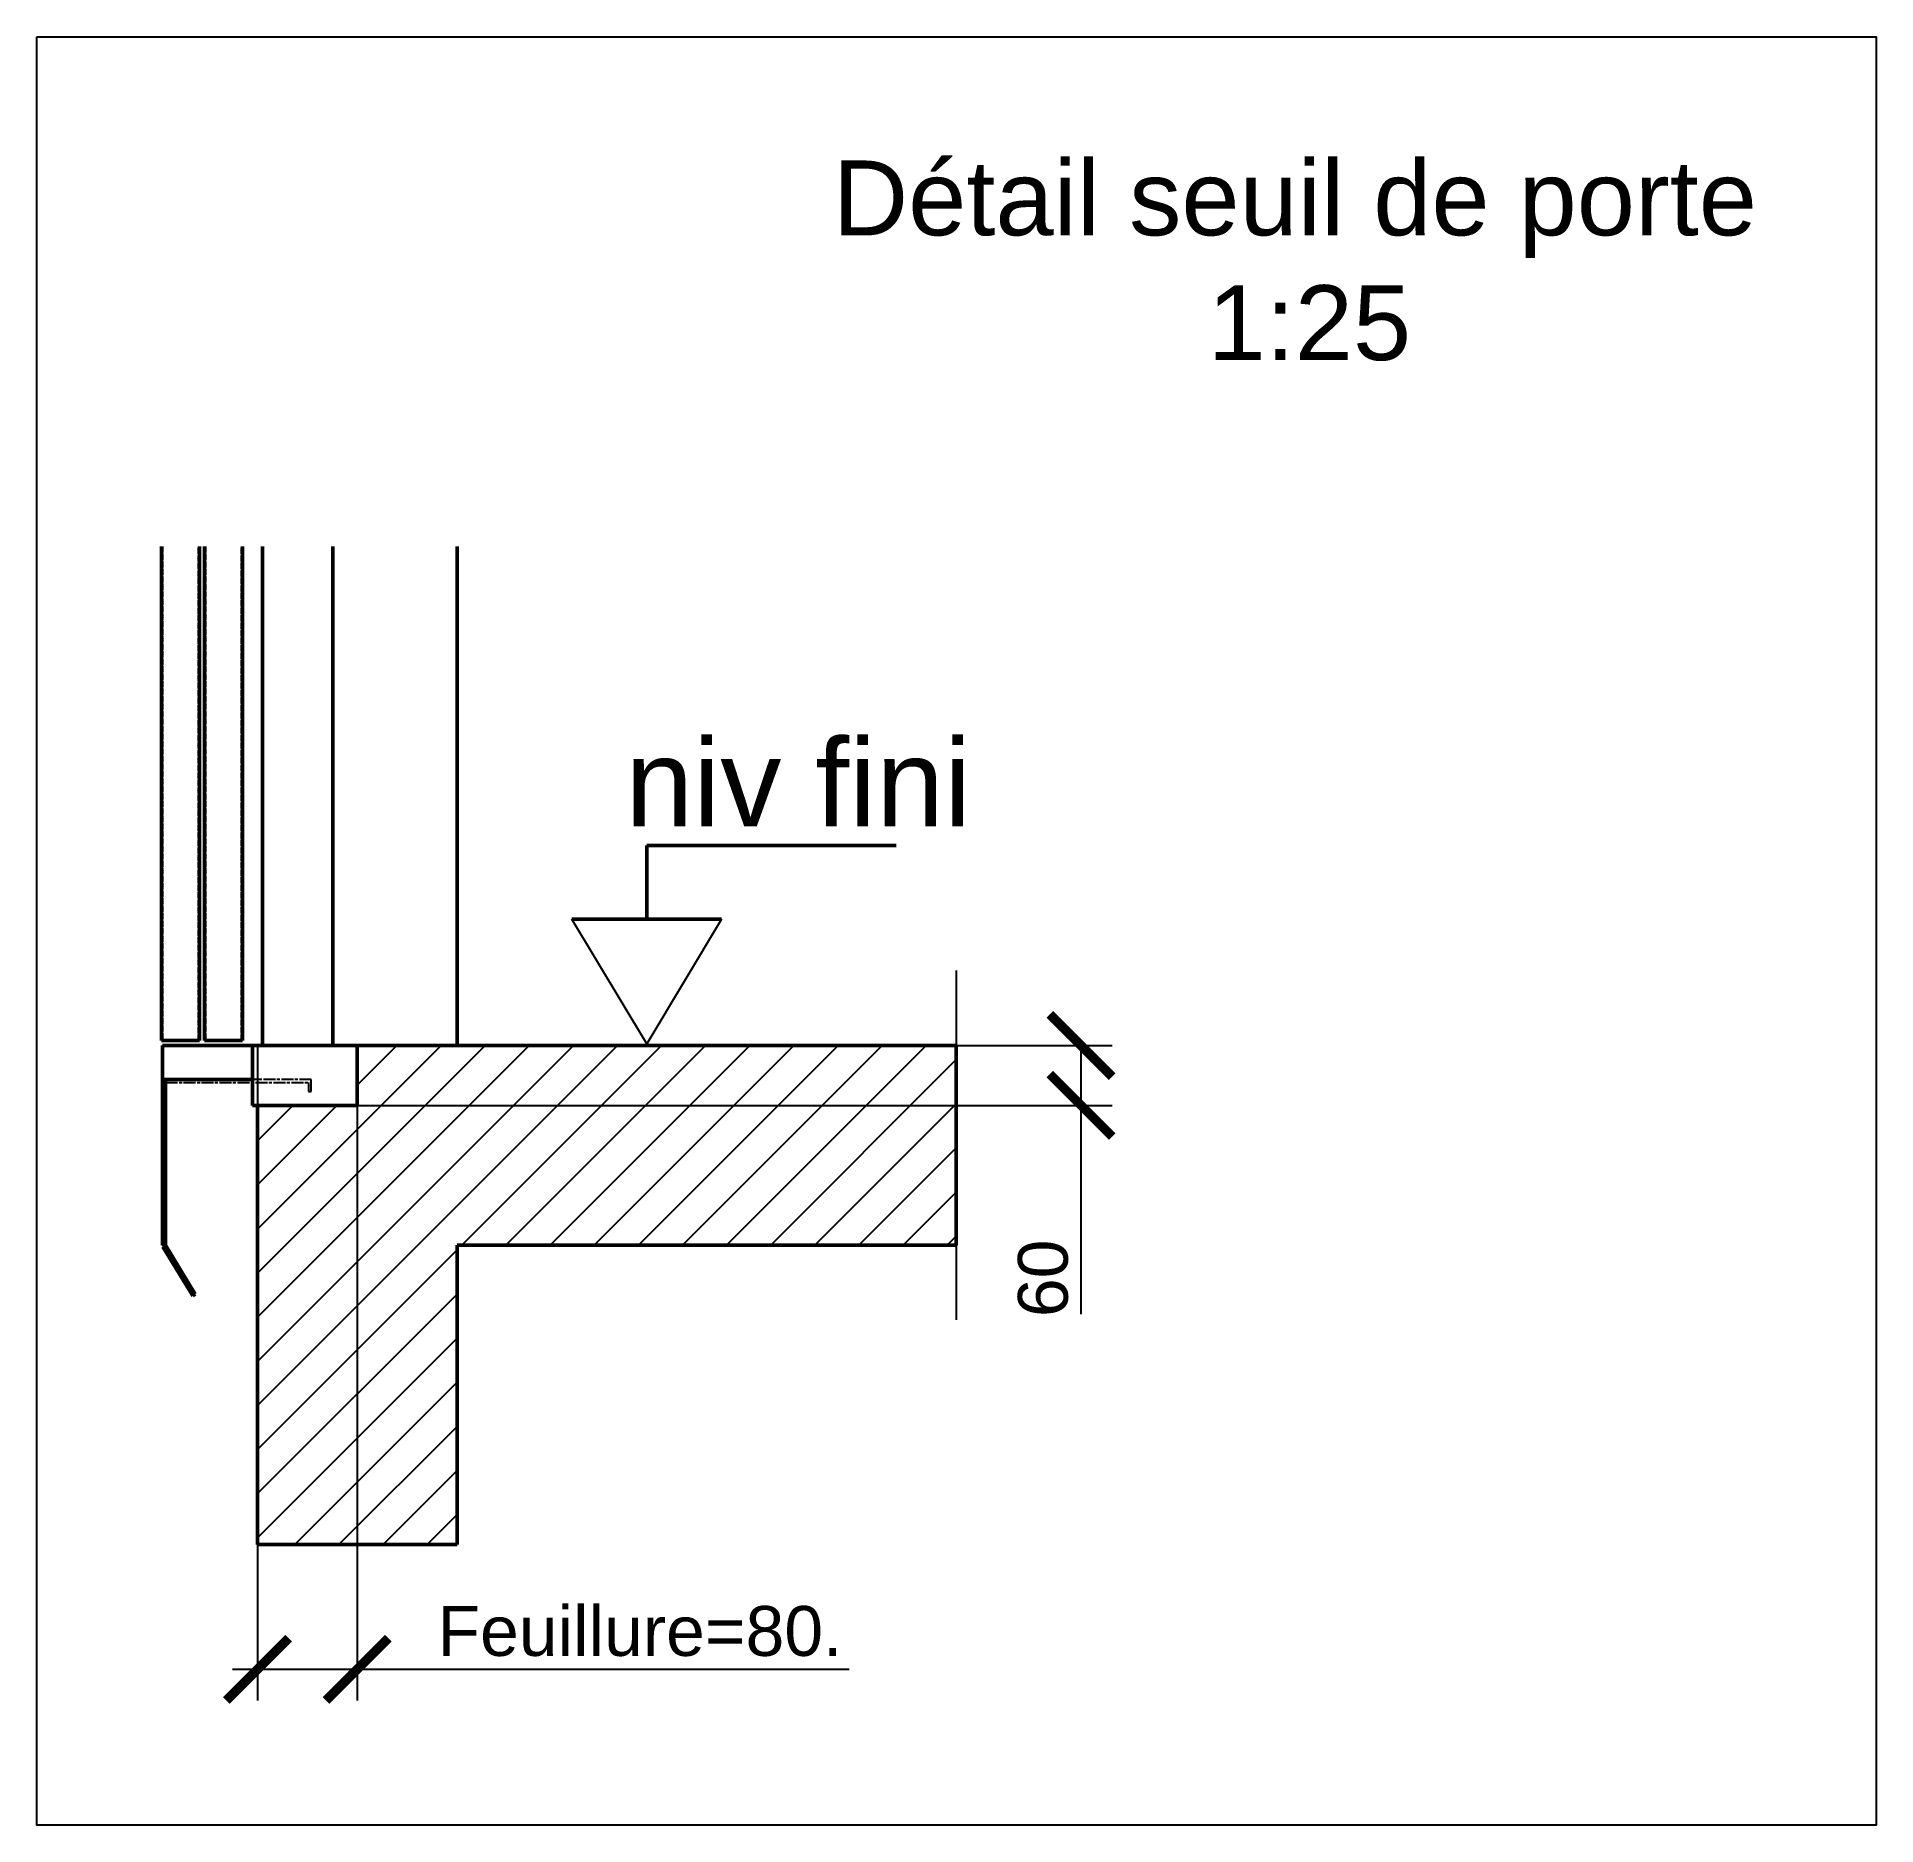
# Model space of a CAD drawing. Header units: millimetres. Extents: x -1795 to 75982, y -13206 to 25154.
# Drawn here: x 3926 to 5769, y -125 to 1667 of the extents above; entities that cross this region are included whole.
import ezdxf
from ezdxf.enums import TextEntityAlignment as Align

# ---------------------------------------------------------------- set-up
doc = ezdxf.new("R2010")
doc.units = ezdxf.units.MM
doc.linetypes.add('AM_ISO02W050', pattern=[7.5, 6, -1.5])
doc.linetypes.add('AM_ISO08W050', pattern=[18, 12, -1.5, 3, -1.5])
for name, color, linetype, lineweight in [('AM_0', 7, 'Continuous', 50), ('AM_5', 3, 'Continuous', 25), ('LDCar-AM_0', 7, 'Continuous', 50), ('LDCar-AM_3', 6, 'AM_ISO02W050', 25), ('LDCar-AM_6', 2, 'Continuous', 35), ('LDCar-AM_7', 4, 'AM_ISO08W050', 25), ('LDShaft-AM_0', 7, 'Continuous', 50), ('LDShaft-AM_4', 3, 'Continuous', 25), ('LDShaft-AM_5', 3, 'Continuous', 25), ('LDShaft-AM_6', 2, 'Continuous', 35), ('LDShaft-AM_8', 1, 'Continuous', 25)]:
    doc.layers.add(name, color=color, linetype=linetype, lineweight=lineweight)
doc.layers.add('AM_VIEWS', color=1, linetype='Continuous', lineweight=25, plot=False)
doc.styles.add('LD', font='ARIALUNI.TTF')
doc.dimstyles.new('LIFT', dxfattribs={"dimtxt": 2.5, "dimasz": 2.5, "dimexe": 1.25, "dimexo": 0, "dimgap": 0.5, "dimtad": 1, "dimdec": 0, "dimzin": 1, "dimdsep": 46, "dimtxsty": 'LD', "dimblk": 'ARCHTICK', "dimcen": 0, "dimdle": 1, "dimclrd": 3, "dimclre": 3, "dimclrt": 4, "dimadec": 0, "dimazin": 0, "dimtp": 0.1, "dimtm": 0.1, "dimtfac": 0.71, "dimtdec": 0, "dimtix": 1, "dimtmove": 0, "dimatfit": 3, "dimfxl": 1, "dimtolj": 1, "dimarcsym": 0})

msp = doc.modelspace()

# ---------------------------------------------------------------- texts
at = {"layer": 'LDCar-AM_0', "style": 'LD'}
msp.add_text('niv fini', height=87.5, dxfattribs=at).set_placement((4862.5, 875.9), align=Align.RIGHT)
at = {"layer": 'LDShaft-AM_0', "insert": (5186.7, 1341.8), "char_height": 75, "attachment_point": 8, "style": 'LD'}
msp.add_mtext('\\fArial|b0|i0|u0;\\C256;Détail seuil de porte\\P 1:25', dxfattribs=at)

# ---------------------------------------------------------------- blocks, each defined once
blk = doc.blocks.new('LD_20150423131208_00000000')
at = {"layer": 'LDShaft-AM_0'}
for p, q in [((2000, 1100), (2000, 1600)), ((1900, 1099.9999), (1900, 1040)), ((2000, 1099.9999), (1900, 1099.9999)), ((2500, 1099.9999), (2000, 1099.9999)), ((2500, 899.9999), (2500, 1099.9999)), ((1820, 1040), (1800, 1040)), ((1800, 1040), (1800, 600)), ((1900, 1040), (1820, 1040)), ((2000, 600), (2000, 899.9999)), ((2000, 899.9999), (2500, 899.9999)), ((1800, 600), (1820, 600)), ((1820, 600), (2000, 600))]:
    blk.add_line(p, q, dxfattribs=at)
blk = doc.blocks.new('LD_20150423131208_00000001')
at = {"layer": 'LDShaft-AM_4'}
blk.add_line((700, 75), (700, -275.0001), dxfattribs=at)
blk = doc.blocks.new('LD_20150423131208_00000002')
at = {"layer": 'LDShaft-AM_0'}
for p, q in [((-50, 500), (-50, 0)), ((20.5, 0), (20.5, 500)), ((-50, 0), (20.5, 0))]:
    blk.add_line(p, q, dxfattribs=at)
blk = doc.blocks.new('LD_20150423131208_00000003')
at = {"layer": 'LDShaft-AM_0'}
for p, q in [((700, 0), (-5, 0)), ((-5, 0), (-5, -60)), ((-5, -60), (100, -60))]:
    blk.add_line(p, q, dxfattribs=at)
blk = doc.blocks.new('_ArchTick')
at = {"color": 0, "linetype": 'ByBlock', "const_width": 0.15}
blk.add_lwpolyline([(-0.5, -0.5), (0.5, 0.5)], dxfattribs=at)
blk = doc.blocks.new('*D121')
at = {"layer": 'AM_5', "color": 3, "lineweight": -2, "transparency": 16777216}
for p, q in [((4147.5, 656.2), (4147.5, 0)), ((4247.5, 656.2), (4247.5, 0)), ((4122.5, 31.2), (4247.5, 31.2)), ((4247.5, 31.2), (4740.2, 31.2))]:
    blk.add_line(p, q, dxfattribs=at)
at = {"layer": 'Defpoints', "color": 0, "transparency": 16777216}
for p in [(4147.5, 656.2), (4247.5, 656.2), (4247.5, 31.2)]:
    blk.add_point(p, dxfattribs=at)
at = {"layer": 'AM_5', "color": 3, "lineweight": -2, "transparency": 16777216, "xscale": 62.5, "yscale": 62.5, "zscale": 62.5, "rotation": 180}
blk.add_blockref('_ArchTick', (4147.5, 31.2), dxfattribs=at)
at = {"layer": 'AM_5', "color": 3, "lineweight": -2, "transparency": 16777216, "xscale": 62.5, "yscale": 62.5, "zscale": 62.5}
blk.add_blockref('_ArchTick', (4247.5, 31.2), dxfattribs=at)
at = {"layer": 'AM_5', "color": 4, "transparency": 16777216, "insert": (4530.7, 69.3), "char_height": 50, "attachment_point": 5, "style": 'LD'}
blk.add_mtext('\\A1;Feuillure=80.', dxfattribs=at)
blk = doc.blocks.new('LD_20150423131208_00000004')
at = {"layer": 'LDCar-AM_0'}
for p, q in [((-151, 500), (-151, 5)), ((-113, 5), (-113, 500)), ((-108, 500), (-108, 5)), ((-70, 5), (-70, 500)), ((-151, 5), (-113, 5)), ((-60, 0), (-150, 0)), ((-150, 0), (-150, -34)), ((-108, 5), (-70, 5)), ((-60, -34), (-60, 0)), ((-147, -34), (-150, -34)), ((-150, -34), (-150, -200)), ((-150, -34), (-60, -34)), ((-147, -200), (-147, -34)), ((-150, -200), (-147, -200)), ((-147.2, -200.2), (-149.8, -201.8)), ((-149.8, -201.8), (-119.8, -250.8)), ((-117.2, -249.2), (-147.2, -200.2)), ((-119.8, -250.8), (-117.2, -249.2))]:
    blk.add_line(p, q, dxfattribs=at)
at = {"layer": 'LDCar-AM_3'}
for p, q in [((-151, 500), (-151, 5)), ((-150, 500), (-150, 5)), ((-150, 5), (-150, 500)), ((-114, 500), (-114, 5)), ((-114, 5), (-114, 500)), ((-113, 5), (-113, 500)), ((-108, 500), (-108, 5)), ((-107, 500), (-107, 5)), ((-107, 5), (-107, 500)), ((-71, 500), (-71, 5)), ((-71, 5), (-71, 500)), ((-70, 5), (-70, 500)), ((-151, 5), (-150, 5)), ((-150, 5), (-114, 5)), ((-114, 5), (-113, 5)), ((-108, 5), (-107, 5)), ((-107, 5), (-71, 5)), ((-71, 5), (-70, 5))]:
    blk.add_line(p, q, dxfattribs=at)
at = {"layer": 'LDCar-AM_7'}
for p, q in [((-147, -34), (-147, -37)), ((-1, -34), (-147, -34)), ((-1, -46), (-1, -34)), ((-147, -37), (-4, -37)), ((-4, -37), (-4, -46)), ((-4, -46), (-1, -46))]:
    blk.add_line(p, q, dxfattribs=at)
blk = doc.blocks.new('*D123')
at = {"layer": 'LDShaft-AM_5', "color": 3, "transparency": 16777216}
for p, q in [((4202.5, 656.2), (5003.7, 656.2)), ((4972.5, 656.2), (4972.5, 596.2)), ((4202.5, 596.2), (5003.7, 596.2)), ((4972.5, 596.2), (4972.5, 387.1))]:
    blk.add_line(p, q, dxfattribs=at)
for p in [(4202.7, 656.2), (4202.7, 596.2)]:
    blk.add_point(p, dxfattribs=at)
at = {"layer": 'LDShaft-AM_5', "color": 3, "transparency": 16777216, "xscale": 62.5, "yscale": 62.5, "zscale": 62.5}
for p, rotation in [((4972.5, 656.2), 270), ((4972.5, 596.2), 90)]:
    blk.add_blockref('_ArchTick', p, dxfattribs=dict(at, rotation=rotation))
at = {"layer": 'LDShaft-AM_5', "color": 4, "transparency": 16777216, "insert": (4960, 422.9), "char_height": 50, "attachment_point": 8, "rotation": 90, "style": 'LD'}
blk.add_mtext('60', dxfattribs=at)
blk = doc.blocks.new('LD_20150423131208_00000005')
at = {"layer": 'LDShaft-AM_8'}
for p, q in [((1800, 739.3), (2160.7, 1100)), ((1800, 783.5), (2116.5, 1100)), ((1800, 827.7), (2072.3, 1100)), ((1800, 871.9), (2028.1, 1100)), ((1800, 916.1), (1983.9, 1100)), ((1900, 1060.3), (1939.7, 1100)), ((2004.9, 900), (2204.9, 1100)), ((2049, 900), (2249, 1100)), ((2093.2, 900), (2293.2, 1100)), ((2137.4, 900), (2337.4, 1100)), ((2181.6, 900), (2381.6, 1100)), ((2225.8, 900), (2425.8, 1100)), ((2270, 900), (2470, 1100)), ((2314.2, 900), (2500, 1085.8)), ((1800, 960.3), (1879.7, 1040)), ((1800, 1004.5), (1835.5, 1040)), ((2358.4, 900), (2500, 1041.6)), ((2402.6, 900), (2500, 997.4)), ((2446.8, 900), (2500, 953.2)), ((2491, 900), (2500, 909)), ((1800, 695.1), (2000, 895.1)), ((1800, 651), (2000, 851)), ((1800, 606.8), (2000, 806.8)), ((1837.4, 600), (2000, 762.6)), ((1881.6, 600), (2000, 718.4)), ((1925.8, 600), (2000, 674.2)), ((1970, 600), (2000, 630))]:
    blk.add_line(p, q, dxfattribs=at)

# ---------------------------------------------------------------- dimensions: what is measured, and where the dimension line sits
at = {"layer": 'AM_5'}
dim = msp.add_linear_dim(base=(4247.5, 31.2), p1=(4147.5, 656.2), p2=(4247.5, 656.2), text='Feuillure=80.', dimstyle='LIFT', override={"dimscale": 25, "dimtxt": 2, "dimpost": '', "dimtix": 1}, dxfattribs=at)
dim.commit()
dim.dimension.update_dxf_attribs({"geometry": '*D121', "text_midpoint": (4530.7, 31.2), "dimtype": 160})
at = {"layer": 'LDShaft-AM_5'}
dim = msp.add_linear_dim(base=(4972.5, 626.2), p1=(4202.5, 596.2), p2=(4202.5, 656.2), angle=90, dimstyle='LIFT', override={"dimscale": 25, "dimtxt": 2, "dimjust": 1, "dimtix": 0}, dxfattribs=at)
dim.commit()
dim.dimension.update_dxf_attribs({"geometry": '*D123', "text_midpoint": (4972.5, 626.2)})

# ---------------------------------------------------------------- linework, layer by layer
for p, q in [((4537.5, 657.9), (4462.5, 782.9)), ((4612.5, 782.9), (4537.5, 657.9))]:
    msp.add_line(p, q)
at = {"layer": 'AM_0'}
for p, q in [((4537.5, 856.7), (4787.5, 856.7)), ((4537.5, 782.9), (4537.5, 856.7)), ((4462.5, 782.9), (4612.5, 782.9))]:
    msp.add_line(p, q, dxfattribs=at)
at = {"layer": 'AM_VIEWS'}
msp.add_lwpolyline([(3926.5, 1666.8), (5769.1, 1666.8), (5769.1, -125), (3926.5, -125)], close=True, dxfattribs=at)

# ---------------------------------------------------------------- block references
at = {"layer": 'LDCar-AM_6'}
msp.add_blockref('LD_20150423131208_00000004', (4202.5, 656.2), dxfattribs=at)
at = {"layer": 'LDShaft-AM_6'}
for name, p in [('LD_20150423131208_00000000', (2347.5, -443.8)), ('LD_20150423131208_00000002', (4202.5, 656.2)), ('LD_20150423131208_00000001', (4147.5, 656.2)), ('LD_20150423131208_00000003', (4147.5, 656.2)), ('LD_20150423131208_00000005', (2347.5, -443.8))]:
    msp.add_blockref(name, p, dxfattribs=at)

msp.set_redraw_order([(e.dxf.handle, doc.entitydb.next_handle()) for e in msp.query("TEXT MTEXT ATTDEF DIMENSION ARC_DIMENSION")])  # texts and dimensions are drawn at this point

doc.saveas('drawing.dxf')
